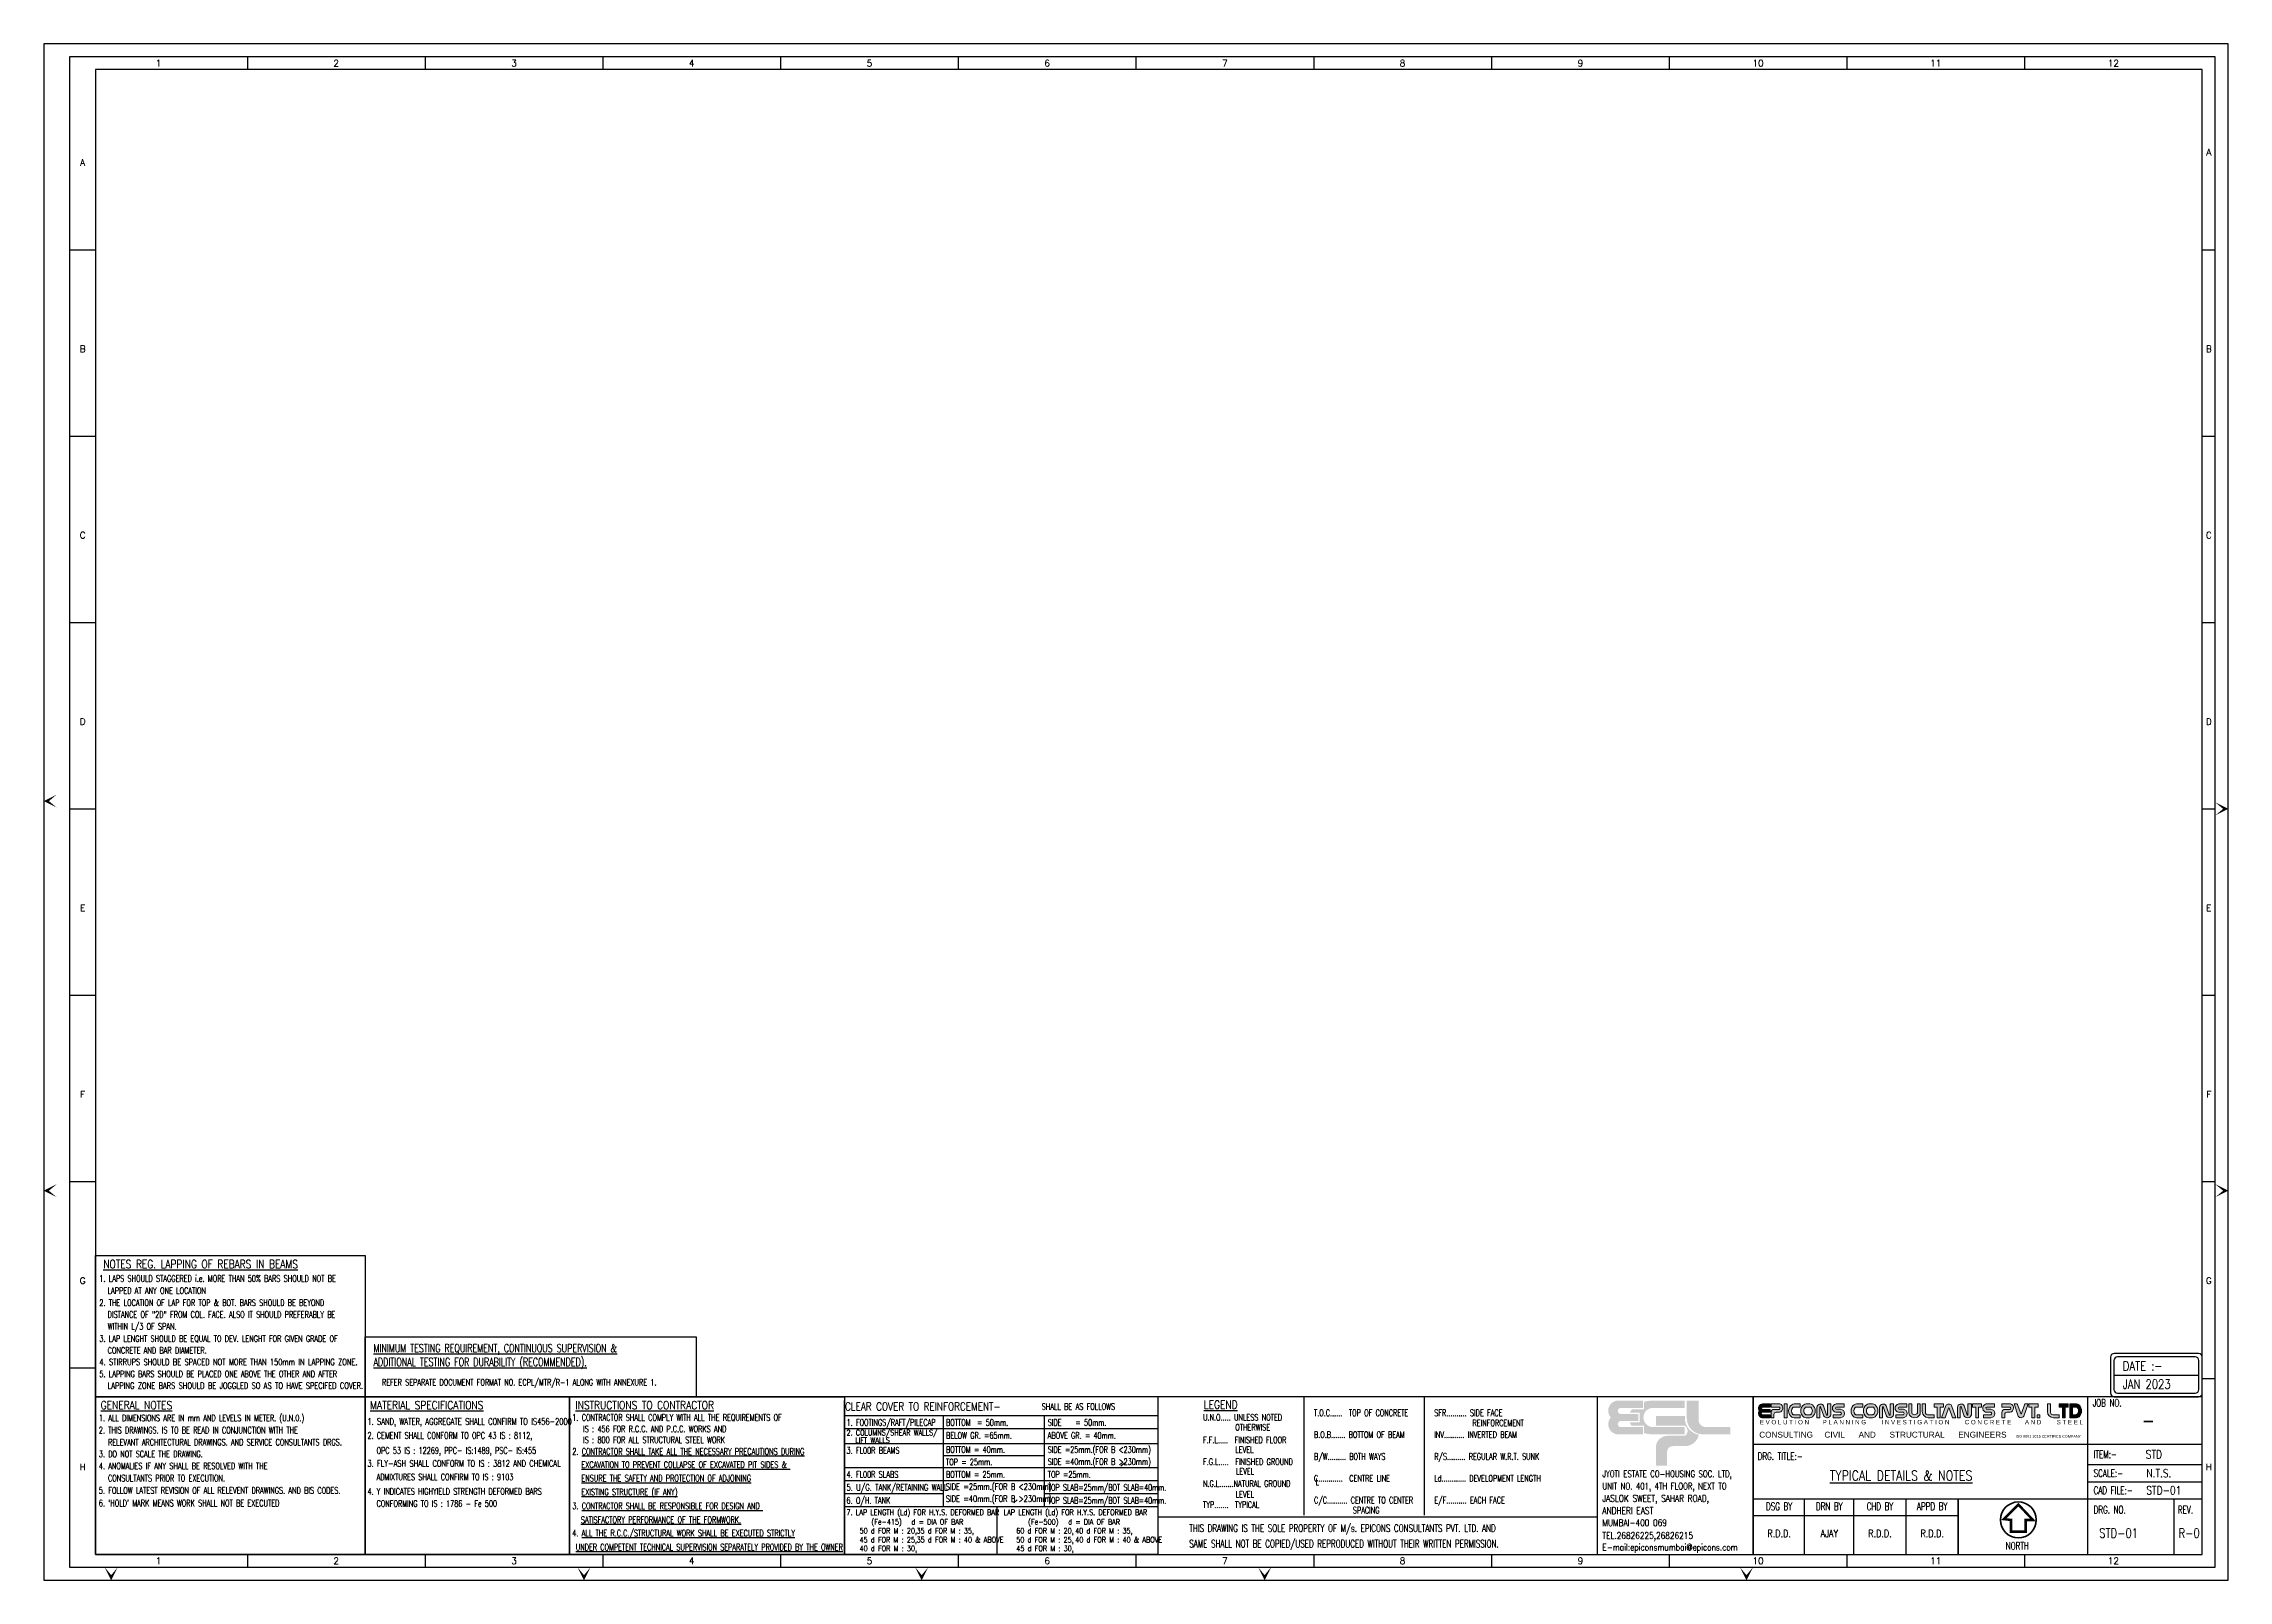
# Model space of a CAD drawing. Header units: inches. Extents: x 390771 to 646861, y -64061 to 219018.
# Drawn here: x 420726 to 539501, y 135465 to 219018 of the extents above; entities that cross this region are included whole.
import ezdxf
from ezdxf.enums import TextEntityAlignment as Align

# ---------------------------------------------------------------- set-up
doc = ezdxf.new("R2010")
doc.units = ezdxf.units.IN
doc.header["$MEASUREMENT"] = 0
for name, color, linetype, lineweight in [('00 ECPL LOGO', 250, 'Continuous', 20), ('00 ELEV-2', 9, 'Continuous', 30), ('HEADING-TXT', 1, 'Continuous', 25)]:
    doc.layers.add(name, color=color, linetype=linetype, lineweight=lineweight)
for name, color, linetype in [('DIM1', 5, 'Continuous'), ('note t', 2, 'Continuous'), ('notes', 1, 'Continuous'), ('PNA', 8, 'Continuous'), ('S-TEXT-1', 4, 'Continuous'), ('TEXT', 4, 'Continuous'), ('TEXT (SHEET)', 4, 'Continuous'), ('TEXT1', 2, 'Continuous'), ('TITLE', 6, 'Continuous')]:
    doc.layers.add(name, color=color, linetype=linetype)
doc.styles.add('D', font='simplex.shx', dxfattribs={"height": 200})
doc.styles.add('ROMANS', font='simplex.shx', dxfattribs={"width": 0.7})
doc.styles.add('SEC. TEXT', font='arial.ttf', dxfattribs={"height": 180})

msp = doc.modelspace()

# ---------------------------------------------------------------- texts
at = {"layer": 'HEADING-TXT', "color": 6, "style": 'ROMANS', "width": 0.8}
for s, p in [('%%UNOTES REG. LAPPING OF REBARS IN BEAMS', (423965.5, 152432.3)), ('%%UGENERAL NOTES', (423824.5, 144764.8)), ('%%UMATERIAL SPECIFICATIONS', (438477.1, 144764.8)), ('%%UINSTRUCTIONS TO CONTRACTOR', (449637.2, 144764.8)), ('%%ULEGEND', (483800.2, 144790.7))]:
    msp.add_text(s, height=450, dxfattribs=at).set_placement(p)
at = {"layer": 'HEADING-TXT', "color": 6, "insert": (438654.9, 148313), "char_height": 450, "width": 17026.779, "attachment_point": 1, "style": 'ROMANS'}
msp.add_mtext('{\\LMINIMUM TESTING REQUIREMENT, CONTINUOUS \\Fsimplex.shx,bigfont.shx;SUPERVISION & ADDITIONAL TESTING \\Fsimplex.shx,bigfont.shx;FOR DURABILITY (RECOMMENDED).}', dxfattribs=at)
at = {"layer": 'note t', "style": 'D', "width": 0.8}
msp.add_text(' CLEAR COVER TO REINFORCEMENT- ', height=440, dxfattribs=at).set_placement((464053.3, 144694.8))
at = {"layer": 'notes', "color": 4, "style": 'ROMANS'}
for s, height, width, p in [('1. LAPS SHOULD STAGGERED i.e. MORE THAN 50%%% BARS SHOULD NOT BE ', 350, 0.7, (423753.3, 151702.2)), ('LAPPED AT ANY ONE LOCATION', 350, 0.7, (424204.4, 151041)), ('2. THE LOCATION OF LAP FOR TOP & BOT. BARS SHOULD BE BEYOND ', 350, 0.7, (423753.3, 150382.4)), ('DISTANCE OF "2D" FROM COL. FACE. ALSO IT SHOULD PREFERABLY BE ', 350, 0.7, (424204.4, 149744.2)), ('3. LAP LENGHT SHOULD BE EQUAL TO DEV. LENGHT FOR GIVEN GRADE OF ', 350, 0.7, (423753.3, 148431.3)), ('WITHIN L/3 OF SPAN.', 350, 0.7, (424204.4, 149095.2)), ('4. STIRRUPS SHOULD BE SPACED NOT MORE THAN 150mm IN LAPPING ZONE.', 350, 0.65, (423753.3, 147160.2)), ('CONCRETE AND BAR DIAMETER.', 350, 0.7, (424204.4, 147793)), ('5. LAPPING BARS SHOULD BE PLACED ONE ABOVE THE OTHER AND AFTER ', 350, 0.7, (423753.3, 146512.4)), ('LAPPING ZONE BARS SHOULD BE JOGGLED SO AS TO HAVE SPECIFED COVER.', 350, 0.65, (424204.4, 145874.1)), ('REFER SEPARATE DOCUMENT FORMAT NO. ECPL/MTR/R-1 ALONG WITH ANNEXURE 1.', 350, 0.7, (439116.2, 146056.5)), ('SHALL BE AS FOLLOWS', 350, 0.7, (474988.7, 144737.4)), ('2. THIS DRAWINGS. IS TO BE READ IN CONJUNCTION WITH THE', 350, 0.7, (423724.5, 143456.8)), ('1. ALL DIMENSIONS ARE IN mm AND LEVELS IN METER. (U.N.0.)', 350, 0.7, (423724.5, 144118.8)), ('1. SAND, WATER, AGGREGATE SHALL CONFIRM TO IS456-2000', 350, 0.65, (438326.5, 143926.2)), ('1. CONTRACTOR SHALL COMPLY WITH ALL THE REQUIREMENTS OF ', 350, 0.7, (449468.7, 144145.1)), ('  IS : 456 FOR R.C.C. AND P.C.C. WORKS AND', 350, 0.7, (449700.8, 143519.8)), ('U.N.O..... UNLESS NOTED', 350, 0.7, (483756.6, 144149.8)), ('OTHERWISE', 350, 0.7, (485510.8, 143606.8)), ('T.O.C......  TOP OF CONCRETE', 350, 0.7, (489790.7, 144399.3)), ('SFR.......... SIDE FACE', 350, 0.7, (496327.4, 144399.3)), ('REINFORCEMENT', 350, 0.7, (498406.9, 143848)), ('RELEVANT ARCHITECTURAL DRAWINGS. AND SERVICE CONSULTANTS DRGS.', 350, 0.7, (424223, 142797.5)), ('2. CEMENT SHALL CONFORM TO OPC 43 IS : 8112,', 350, 0.7, (438326.5, 143165.7)), ('OPC 53 IS : 12269, PPC- IS:1489, PSC- IS:455  ', 350, 0.7, (438823.8, 142346.5)), ('2. %%UCONTRACTOR SHALL TAKE ALL THE NECESSARY PRECAUTIONS DURING', 350, 0.7, (449468.7, 142294.9)), ('  IS : 800 FOR ALL STRUCTURAL STEEL WORK', 350, 0.7, (449700.8, 142925)), ('F.F.L.....  FINISHED FLOOR', 350, 0.7, (483756.6, 142924.1)), ('LEVEL', 350, 0.7, (485511.1, 142390.4)), ('B.O.B....... BOTTOM OF BEAM', 350, 0.7, (489790.7, 143211.1)), ('INV.......... INVERTED BEAM', 350, 0.7, (496327.4, 143211.1)), ('3. DO NOT SCALE THE DRAWING. ', 350, 0.7, (423724.5, 142158.5)), ('4. ANOMALIES IF ANY SHALL BE RESOLVED WITH THE', 350, 0.7, (423724.5, 141508.7)), ('3. FLY-ASH SHALL CONFORM TO IS : 3812 AND CHEMICAL ', 350, 0.65, (438326.5, 141644.6)), ('%%UEXCAVATION TO PREVENT COLLAPSE OF EXCAVATED PIT SIDES & ', 350, 0.7, (449962.5, 141579.9)), ('F.G.L.....  FINISHED GROUND', 350, 0.7, (483756.6, 141736)), ('LEVEL', 350, 0.7, (485542.9, 141219)), ('B/W......... BOTH WAYS', 350, 0.7, (489790.7, 142022.9)), ('R/S......... REGULAR W.R.T. SUNK', 350, 0.7, (496327.4, 142022.9)), ('5. FOLLOW LATEST REVISION OF ALL RELEVENT DRAWINGS. AND BIS CODES.', 350, 0.7, (423724.5, 140177.2)), ('CONSULTANTS PRIOR TO EXECUTION.', 350, 0.7, (424223, 140844.1)), ('4. Y INDICATES HIGHYIELD STRENGTH DEFORMED BARS', 350, 0.7, (438326.5, 140123.5)), ('ADMIXTURES SHALL CONFIRM TO IS : 9103', 350, 0.7, (438823.8, 140910.9)), ('%%UENSURE THE SAFETY AND PROTECTION OF ADJOINING', 350, 0.7, (449962.5, 140844.3)), ('%%UEXISTING STRUCTURE (IF ANY)', 350, 0.7, (449962.5, 140091.7)), ('N.G.L.......NATURAL GROUND', 350, 0.7, (483756.6, 140547.8)), ('LEVEL', 350, 0.7, (485531.9, 139964.8)), ('C............  CENTRE LINE', 350, 0.7, (489790.7, 140834.8)), ('L', 350, 0.7, (489874.4, 140645.7)), ('Ld............ DEVELOPMENT LENGTH', 350, 0.7, (496327.4, 140834.8)), ("6. `HOLD' MARK MEANS WORK SHALL NOT BE EXECUTED", 350, 0.7, (423724.5, 139487.6)), ('CONFORMING TO IS : 1786 - Fe 500', 350, 0.7, (438823.8, 139463.3)), ('3. %%UCONTRACTOR SHALL BE RESPONSIBLE FOR DESIGN AND ', 350, 0.7, (449468.7, 139335.8)), ('TYP.......  TYPICAL', 350, 0.7, (483756.6, 139399.3)), ('C/C.......... CENTRE TO CENTER', 350, 0.7, (489790.7, 139646.6)), ('SPACING', 350, 0.7, (491904.6, 139103)), ('E/F.......... EACH FACE', 350, 0.7, (496327.4, 139646.6)), ('4. %%UALL THE R.C.C./STRUCTURAL WORK SHALL BE EXECUTED STRICTLY', 350, 0.7, (449468.7, 137857.5)), ('%%uSATISFACTORY PERFORMANCE OF THE FORMWORK.', 350, 0.7, (449933.7, 138580.2)), ('45 d FOR M : 25,', 300, 0.7, (465081.4, 137517.5, -226772.5)), ('50 d FOR M : 20,', 300, 0.7, (465082.8, 138009, -226772.5)), ('35 d FOR M : 35,', 300, 0.7, (468179.6, 138006.5, -226772.5)), ('35 d FOR M : 40 & ABOVE', 300, 0.7, (468185.5, 137520.4, -226772.5)), ('50 d FOR M : 25,', 300, 0.7, (473601.8, 137517.5, -226772.5)), ('60 d FOR M : 20,', 300, 0.7, (473603.3, 138009, -226772.5)), ('40 d FOR M : 35,', 300, 0.7, (476804.2, 138006.5, -226772.5)), ('40 d FOR M : 40 & ABOVE', 300, 0.7, (476810.1, 137520.4, -226772.5)), ('%%UUNDER COMPETENT TECHNICAL SUPERVISION SEPARATELY PROVIDED BY THE OWNER', 350, 0.6, (449658, 137094.2)), ('40 d FOR M : 30,', 300, 0.7, (465087.6, 137048.4, -226772.5)), ('45 d FOR M : 30,', 300, 0.7, (473608.1, 137048.4, -226772.5))]:
    msp.add_text(s, height=height, dxfattribs=dict(at, width=width)).set_placement(p)
for s, height, width, p in [('1. FOOTINGS/RAFT/PILECAP', 350, 0.7, (464374.6, 144048.9)), ('BOTTOM  = 50mm.', 350, 0.7, (469783.2, 144048.9)), ('SIDE    = 50mm.', 350, 0.7, (475316.7, 144048.9)), ('2. COLUMNS/SHEAR WALLS/', 300, 0.7, (464374.6, 143498.1)), ('3. FL00R BEAMS ', 350, 0.7, (464374.6, 142527.8)), ('LIFT WALLS', 300, 0.7, (464848.6, 143082.1)), ('BELOW GR. =65mm.', 350, 0.7, (469783.2, 143342.1)), ('BOTTOM = 40mm.', 350, 0.7, (469783.2, 142575)), ('ABOVE GR. = 40mm.', 350, 0.7, (475316.7, 143342.1)), ('SIDE =25mm.(FOR B <230mm)', 350, 0.7, (475316.7, 142573.3)), ('4. FL00R SLABS ', 350, 0.7, (464374.6, 141221.6)), ('TOP = 25mm.', 350, 0.7, (469783.2, 141896.2)), ('BOTTOM = 25mm.', 350, 0.7, (469783.2, 141221.6)), ('TOP =25mm.', 350, 0.7, (475316.7, 141221.6)), ('SIDE =40mm.(FOR B >230mm)', 350, 0.7, (475316.7, 141913.4)), ('5. U/G. TANK/RETAINING WALL', 350, 0.65, (464374.6, 140514.8)), ('SIDE =25mm.(FOR B <230mm)', 350, 0.65, (469774.7, 140560.3)), ('TOP SLAB=25mm/BOT SLAB=40mm.', 350, 0.6, (475316.7, 140514.8)), ('7. LAP LENGTH (Ld) FOR H.Y.S. DEFORMED BAR', 300, 0.7, (464374.6, 139163.6)), ('6. O/H. TANK', 350, 0.7, (464374.6, 139808)), ('SIDE =40mm.(FOR B >230mm)', 350, 0.65, (469774.7, 139900.5)), ('LAP LENGTH (Ld) FOR H.Y.S. DEFORMED BAR', 300, 0.7, (472923.4, 139163.6)), ('TOP SLAB=25mm/BOT SLAB=40mm.', 350, 0.6, (475316.7, 139808)), ('(Fe-415)   d = DIA OF BAR', 300, 0.7, (465729.4, 138643.6)), ('(Fe-500)   d = DIA OF BAR', 300, 0.7, (474249.9, 138643.6))]:
    msp.add_text(s, height=height, dxfattribs=dict(at, width=width)).set_placement(p, align=Align.MIDDLE_LEFT)
at = {"layer": 'TEXT', "color": 1, "style": 'ROMANS', "width": 0.7}
msp.add_text('-', height=918.9, dxfattribs=at).set_placement((535148.3, 144169), align=Align.MIDDLE_CENTER)
at = {"layer": 'TEXT', "color": 2, "style": 'ROMANS', "width": 0.8}
for s, height, p in [('STD', 450, (535015, 142311.9)), ('N.T.S.', 450, (535045.9, 141289.6)), ('STD-01', 450, (535045.9, 140357)), ('STD-01', 500, (532484.3, 138032.1)), ('R-0', 500, (536798.2, 138032.1))]:
    msp.add_text(s, height=height, dxfattribs=at).set_placement(p, align=Align.MIDDLE_LEFT)
at = {"layer": 'TEXT', "color": 1, "style": 'ROMANS', "width": 0.8}
msp.add_text('%%UTYPICAL DETAILS & NOTES', height=550, dxfattribs=at).set_placement((517837.3, 141159.5), align=Align.MIDDLE_LEFT)
at = {"layer": 'TEXT', "color": 2, "style": 'ROMANS', "width": 0.8}
for s, p in [('R.D.D.', (515079.9, 138015.9)), ('AJAY', (517806.4, 138015.9)), ('R.D.D.', (520564.7, 138015.9)), ('R.D.D.', (523403.1, 138015.9))]:
    msp.add_text(s, height=400, dxfattribs=at).set_placement(p, align=Align.MIDDLE_CENTER)
at = {"layer": 'TITLE', "style": 'ROMANS', "width": 0.8}
for s, p in [('DATE :-', (533761.6, 147120.5)), ('JAN 2023', (533761.6, 146131.1))]:
    msp.add_text(s, height=500, dxfattribs=at).set_placement(p, align=Align.MIDDLE_LEFT)

# ---------------------------------------------------------------- blocks, each defined once
blk = doc.blocks.new('FOLDER')
at = {"layer": 'PNA'}
for points in [[(-1250, 2500), (0, 0), (0, 1000)], [(1250, 2500), (0, 0), (0, 1000)]]:
    blk.add_solid(points, dxfattribs=at)
blk = doc.blocks.new('ecpl logo')
at = {"layer": '00 ECPL LOGO'}
for color, points in [(256, [(351, -827, 0.621111), (586, -1401), (1442, -1401), (1442, -1151), (682, -1151, -0.917622), (682, -948), (1285, -948), (1285, -702), (682, -702, -0.926164), (682, -501), (1442, -501), (1442, -251), (581, -251, 0.621111)]), (152, [(2940, -251), (2940, -863, 0.384329), (3453, -1401), (4422, -1401), (4422, -1151), (3582, -1151, -0.414214), (3340, -908), (3340, -251)]), (140, [(1887, -779), (1887, -1102), (2862, -1102, -0.232111), (2971, -1281, -0.194401), (2883, -1450), (2269, -1450, 0.364674), (1887, -1802), (1887, -2463), (2269, -2463), (2269, -1996, -0.414214), (2462, -1802), (2899, -1802, 0.338499), (3350, -1412, -0.371272), (2877, -839), (2877, -779)])]:
    blk.add_hatch(color=color, dxfattribs=at).paths.add_polyline_path(points)
h = blk.add_hatch(color=253, dxfattribs=at)
h.dxf.hatch_style = 1
h.paths.add_polyline_path([(995, -993, 0.07148), (1056, -1106), (1486, -1106), (1486, -1356, 0.065387), (1776, -1401), (2862, -1401), (2862, -1151), (1776, -1151, -0.910826), (1742, -501), (2862, -501), (2862, -251), (1776, -251, 0.069483), (1486, -291), (1486, -546), (1071, -546, 0.072407), (1003, -657), (1329, -657), (1329, -993)])
blk = doc.blocks.new('A1')
at = {"layer": '00 ECPL LOGO'}
h = blk.add_hatch(color=7, dxfattribs=at)
h.dxf.hatch_style = 1
h.paths.add_polyline_path([(65416, 6564), (65416, 6682), (65123, 6682, 0.261636), (64999, 6612, 0.285841), (65001, 6424, 0.344902), (65022, 6205, 0.204992), (65127, 6161), (65416, 6161), (65416, 6276), (65134, 6276, -1), (65128, 6370), (65416, 6370), (65416, 6476), (65134, 6476, -1), (65132, 6564)])
h = blk.add_hatch(color=7, dxfattribs=at)
h.dxf.hatch_style = 1
h.paths.add_polyline_path([(65787, 6682), (65455, 6682), (65455, 6564), (65771, 6564, -0.440545), (65771, 6476), (65570, 6476, 0.414214), (65455, 6360), (65455, 6161), (65563, 6161), (65563, 6283, -0.414214), (65650, 6370), (65771, 6370, 0.757811)])
h.paths.add_polyline_path([(66057, 6682), (65944, 6682), (65944, 6161), (66057, 6161)])
h.paths.add_polyline_path([(66562, 6682), (66324, 6682, 0.154275), (66241, 6655, 0.519672), (66241, 6187, 0.154275), (66324, 6161), (66562, 6161), (66562, 6276), (66299, 6276, -0.210356), (66278, 6286, -0.388707), (66278, 6555, -0.210356), (66299, 6564), (66562, 6564)])
h.paths.add_polyline_path([(66927, 6682), (66780, 6682, 0.159018), (66695, 6654, 0.507969), (66695, 6189, 0.159018), (66780, 6161), (66927, 6161, 0.173791), (67019, 6194, 0.472311), (67019, 6649, 0.173791)])
h.paths.add_polyline_path([(66938, 6564, -0.185052), (66957, 6557, -0.445894), (66957, 6284, -0.185052), (66938, 6276), (66774, 6276, -0.185052), (66755, 6284, -0.445894), (66755, 6557, -0.185052), (66774, 6564)], flags=16)
h.paths.add_polyline_path([(67444, 6611, 0.723435), (67190, 6564), (67190, 6161), (67302, 6161), (67302, 6564, -0.723435), (67330, 6575), (67437, 6252, 0.724077), (67721, 6277), (67721, 6682), (67592, 6682), (67592, 6278, -0.755661), (67557, 6267)])
h.paths.add_polyline_path([(68218, 6682), (67905, 6682, 0.823713), (67905, 6367), (68089, 6367, -0.713272), (68089, 6276), (67809, 6276), (67809, 6161), (68089, 6161, 0.900309), (68089, 6484), (67928, 6484, -0.746931), (67928, 6564), (68218, 6564)])
h = blk.add_hatch(color=7, dxfattribs=at)
h.dxf.hatch_style = 1
h.paths.add_polyline_path([(68929, 6682), (68691, 6682, 0.154275), (68607, 6655, 0.519672), (68607, 6187, 0.154275), (68691, 6161), (68929, 6161), (68929, 6276), (68665, 6276, -0.210932), (68644, 6286, -0.385278), (68643, 6554, -0.212895), (68665, 6564), (68929, 6564)])
h.paths.add_polyline_path([(69394, 6649, 0.173792), (69302, 6682), (69155, 6682, 0.159018), (69070, 6654, 0.507969), (69070, 6189, 0.159018), (69155, 6161), (69302, 6161, 0.173792), (69394, 6194, 0.472311)])
h.paths.add_polyline_path([(69312, 6564, -0.185053), (69331, 6557, -0.445893), (69331, 6284, -0.185053), (69312, 6276), (69149, 6276, -0.185053), (69129, 6284, -0.445893), (69129, 6557, -0.185053), (69149, 6564)], flags=16)
h.paths.add_polyline_path([(69562, 6564), (69562, 6161), (69674, 6161), (69674, 6564, -0.436861), (69690, 6581, -0.319738), (69704, 6571), (69809, 6252, 0.724077), (70093, 6277), (70093, 6682), (69964, 6682), (69964, 6278, -0.755661), (69930, 6267), (69816, 6611, 0.723435)])
h.paths.add_polyline_path([(70594, 6682), (70281, 6682, 0.823713), (70281, 6367), (70466, 6367, -0.713272), (70466, 6276), (70185, 6276), (70185, 6161), (70466, 6161, 0.900309), (70466, 6484), (70304, 6484, -0.746931), (70304, 6564), (70594, 6564)])
h.paths.add_polyline_path([(70788, 6682), (70676, 6682), (70676, 6341, 0.160106), (70704, 6256, 0.505303), (71080, 6256, 0.160106), (71108, 6341), (71108, 6682), (70999, 6682), (70999, 6342, -0.621318), (70788, 6342)])
h.paths.add_polyline_path([(71299, 6682), (71181, 6682), (71181, 6392, 0.414214), (71412, 6161), (71631, 6161), (71631, 6276), (71386, 6276, -0.414214), (71299, 6363)])
h.paths.add_polyline_path([(71989, 6682), (71631, 6682), (71631, 6567), (71748, 6567), (71748, 6161), (71860, 6161), (71860, 6567), (71989, 6567)])
h.paths.add_polyline_path([(72294, 6628, 0.539211), (72081, 6621), (71915, 6161), (72046, 6161), (72170, 6522, -0.708617), (72197, 6522), (72327, 6161), (72453, 6161)])
h.paths.add_polyline_path([(72766, 6611, 0.723435), (72512, 6564), (72512, 6161), (72624, 6161), (72624, 6564, -0.723435), (72653, 6575), (72759, 6252, 0.724077), (73043, 6277), (73043, 6682), (72914, 6682), (72914, 6278, -0.755661), (72880, 6267)])
h.paths.add_polyline_path([(73430, 6682), (73090, 6682), (73090, 6567), (73206, 6567), (73206, 6161), (73319, 6161), (73319, 6567), (73430, 6567)])
h.paths.add_polyline_path([(73915, 6682), (73623, 6682, 0.157568), (73539, 6654, 0.511532), (73539, 6394, 0.157569), (73623, 6367), (73786, 6367, -0.713272), (73786, 6276), (73506, 6276), (73506, 6161), (73786, 6161, 0.900308), (73786, 6484), (73630, 6484), (73624, 6484, -0.722204), (73624, 6567), (73915, 6567)])
h = blk.add_hatch(color=7, dxfattribs=at)
h.dxf.hatch_style = 1
h.paths.add_polyline_path([(74531, 6682), (74198, 6682), (74198, 6564), (74501, 6564, -0.270444), (74526, 6549, -0.26297), (74526, 6491, -0.270444), (74501, 6476), (74314, 6476, 0.414214), (74198, 6360), (74198, 6161), (74307, 6161), (74307, 6283, -0.414214), (74393, 6370), (74515, 6370, 0.757811)])
h.paths.add_polyline_path([(74784, 6682), (74659, 6682), (74818, 6215, 0.539211), (75030, 6221), (75196, 6682), (75065, 6682), (74941, 6320, -0.708617), (74914, 6320)])
h.paths.add_polyline_path([(75574, 6682), (75217, 6682), (75217, 6567), (75333, 6567), (75333, 6161), (75446, 6161), (75446, 6567), (75574, 6567)])
h.paths.add_polyline_path([(76042, 6682), (75924, 6682), (75924, 6392, 0.414214), (76155, 6161), (76374, 6161), (76374, 6276), (76129, 6276, -0.414214), (76042, 6363)])
h.paths.add_polyline_path([(75638, 6276), (75531, 6276), (75531, 6161), (75638, 6161)])
h = blk.add_hatch(color=7, dxfattribs=at)
h.dxf.hatch_style = 1
h.paths.add_polyline_path([(76374, 6682), (76374, 6567), (76490, 6567), (76490, 6161), (76603, 6161), (76603, 6567), (76715, 6567), (76715, 6682)])
h.paths.add_polyline_path([(76771, 6682), (76771, 6161), (77026, 6161, 0.189446), (77124, 6199, 0.435754), (77124, 6643, 0.189446), (77026, 6682)])
h.paths.add_polyline_path([(77029, 6567, -0.519112), (77029, 6276), (76881, 6276), (76881, 6567)], flags=16)
at = {"color": 1}
for p, q in [((81794, 6959), (1969, 6959)), ((64792, 5159), (81794, 5159)), ((64792, 3084), (81794, 3084)), ((64792, 2451), (72548, 2451))]:
    blk.add_line(p, q, dxfattribs=at)
at = {"color": 5, "linetype": 'ByBlock', "lineweight": -2}
for p, q in [((77465, 4384), (81794, 4384)), ((77465, 3734), (81794, 3734)), ((66725, 984), (66725, 3084)), ((68592, 984), (68592, 3084)), ((70570, 984), (70570, 3084)), ((80711, 3084), (80711, 984))]:
    blk.add_line(p, q, dxfattribs=at)
blk.add_line((72548, 984), (72548, 3084))
at = {"flags": 128}
blk.add_lwpolyline([(0, 0), (82779, 0), (82779, 58231), (0, 58231)], close=True, dxfattribs=at)
at = {"color": 1, "const_width": 56.6}
for points in [[(58867, 984), (58867, 6959)], [(64777, 984), (64777, 6959)], [(77447, 984), (77447, 6959)], [(72548, 984), (72548, 3084)], [(42226, 985), (42226, 2401), (58867, 2401)]]:
    blk.add_lwpolyline(points, dxfattribs=at)
at = {"layer": '00 ECPL LOGO', "color": 7}
for p, q in [((65416, 6682), (65123, 6682)), ((65416, 6564), (65416, 6682)), ((65787, 6682), (65455, 6682)), ((65455, 6682), (65455, 6564)), ((65944, 6682), (66057, 6682)), ((65944, 6682), (65944, 6161)), ((66057, 6682), (66057, 6161)), ((66324, 6682), (66562, 6682)), ((66562, 6564), (66562, 6682)), ((66780, 6682), (66927, 6682)), ((67592, 6682), (67721, 6682)), ((67721, 6682), (67592, 6682)), ((67592, 6682), (67592, 6276)), ((67721, 6682), (67721, 6276)), ((67905, 6682), (68218, 6682)), ((68218, 6682), (67905, 6682)), ((68218, 6564), (68218, 6682)), ((68929, 6682), (68691, 6682)), ((68929, 6564), (68929, 6682)), ((69155, 6682), (69302, 6682)), ((69964, 6682), (70093, 6682)), ((69964, 6682), (70093, 6682)), ((70093, 6682), (69964, 6682)), ((69964, 6682), (69964, 6276)), ((70093, 6682), (70093, 6277)), ((70281, 6682), (70594, 6682)), ((70281, 6682), (70594, 6682)), ((70594, 6682), (70281, 6682)), ((70594, 6564), (70594, 6682)), ((70676, 6682), (70788, 6682)), ((70788, 6682), (70676, 6682)), ((70676, 6682), (70676, 6341)), ((70788, 6682), (70788, 6342)), ((70999, 6682), (71108, 6682)), ((71108, 6682), (70999, 6682)), ((70999, 6682), (70999, 6342)), ((71108, 6682), (71108, 6341)), ((71181, 6682), (71299, 6682)), ((71299, 6682), (71181, 6682)), ((71181, 6392), (71181, 6682)), ((71299, 6363), (71299, 6682)), ((71631, 6682), (71989, 6682)), ((71989, 6682), (71631, 6682)), ((71631, 6682), (71631, 6567)), ((71989, 6682), (71989, 6567)), ((72453, 6161), (72294, 6628)), ((72914, 6682), (72914, 6276)), ((72914, 6682), (73043, 6682)), ((72914, 6682), (73043, 6682)), ((73043, 6682), (72914, 6682)), ((72914, 6682), (73043, 6682)), ((73043, 6682), (73043, 6276)), ((73090, 6682), (73090, 6567)), ((73090, 6682), (73430, 6682)), ((73430, 6682), (73090, 6682)), ((73090, 6682), (73430, 6682)), ((73090, 6682), (73430, 6682)), ((73430, 6682), (73090, 6682)), ((73430, 6682), (73430, 6567)), ((73602, 6682), (73915, 6682)), ((73602, 6682), (73915, 6682)), ((73915, 6682), (73623, 6682)), ((73915, 6564), (73915, 6682)), ((74198, 6682), (74198, 6564)), ((74531, 6682), (74198, 6682)), ((74659, 6682), (74818, 6215)), ((74784, 6682), (74659, 6682)), ((74784, 6682), (74659, 6682)), ((74784, 6682), (74914, 6320)), ((75065, 6682), (74941, 6320)), ((75196, 6682), (75030, 6221)), ((75196, 6682), (75065, 6682)), ((75123, 6682), (75065, 6682)), ((75196, 6682), (75065, 6682)), ((75217, 6682), (75217, 6567)), ((75217, 6682), (75574, 6682)), ((75574, 6682), (75217, 6682)), ((75217, 6682), (75574, 6682)), ((75217, 6682), (75574, 6682)), ((75217, 6682), (75574, 6682)), ((75574, 6682), (75574, 6567)), ((75924, 6392), (75924, 6682)), ((75924, 6682), (76042, 6682)), ((76042, 6682), (75924, 6682)), ((76042, 6363), (76042, 6682)), ((76374, 6682), (76374, 6567)), ((76374, 6682), (76715, 6682)), ((76715, 6682), (76374, 6682)), ((76715, 6682), (76715, 6567)), ((76771, 6682), (76771, 6161)), ((76771, 6682), (77026, 6682)), ((65127, 6161), (65416, 6161)), ((65128, 6370), (65416, 6370)), ((65416, 6276), (65128, 6276)), ((65134, 6564), (65416, 6564)), ((65416, 6476), (65134, 6476)), ((65416, 6370), (65416, 6476)), ((65416, 6161), (65416, 6276)), ((65771, 6564), (65455, 6564)), ((65455, 6360), (65455, 6161)), ((65455, 6161), (65563, 6161)), ((65563, 6283), (65563, 6161)), ((65771, 6476), (65570, 6476)), ((65650, 6370), (65771, 6370)), ((65944, 6161), (66057, 6161)), ((66299, 6564), (66562, 6564)), ((66299, 6276), (66562, 6276)), ((66324, 6161), (66562, 6161)), ((66562, 6161), (66562, 6276)), ((66774, 6564), (66938, 6564)), ((66774, 6276), (66938, 6276)), ((66927, 6161), (66780, 6161)), ((67190, 6564), (67190, 6161)), ((67190, 6161), (67302, 6161)), ((67302, 6564), (67302, 6161)), ((67330, 6575), (67437, 6252)), ((67444, 6611), (67557, 6267)), ((67569, 6161), (67592, 6161)), ((67592, 6162), (67592, 6161)), ((67721, 6564), (67721, 6564)), ((67721, 6276), (67721, 6276)), ((67809, 6161), (67809, 6276)), ((67809, 6276), (68089, 6276)), ((67809, 6161), (68089, 6161)), ((67809, 6161), (68089, 6161)), ((68089, 6367), (67905, 6367)), ((67928, 6564), (68218, 6564)), ((68089, 6484), (67928, 6484)), ((68665, 6564), (68929, 6564)), ((68665, 6276), (68929, 6276)), ((68691, 6161), (68929, 6161)), ((68929, 6161), (68929, 6276)), ((69149, 6564), (69312, 6564)), ((69149, 6276), (69312, 6276)), ((69155, 6161), (69302, 6161)), ((69562, 6564), (69562, 6161)), ((69562, 6161), (69674, 6161)), ((69562, 6161), (69674, 6161)), ((69562, 6161), (69674, 6161)), ((69674, 6564), (69674, 6161)), ((69704, 6571), (69809, 6252)), ((69816, 6611), (69930, 6267)), ((70093, 6564), (70093, 6564)), ((70185, 6161), (70185, 6276)), ((70185, 6276), (70466, 6276)), ((70185, 6276), (70466, 6276)), ((70185, 6161), (70466, 6161)), ((70185, 6161), (70466, 6161)), ((70185, 6161), (70466, 6161)), ((70466, 6367), (70281, 6367)), ((70304, 6564), (70594, 6564)), ((70466, 6484), (70304, 6484)), ((71386, 6276), (71631, 6276)), ((71412, 6161), (71631, 6161)), ((71412, 6161), (71631, 6161)), ((71631, 6567), (71748, 6567)), ((71631, 6276), (71631, 6161)), ((71748, 6161), (71748, 6567)), ((71748, 6161), (71860, 6161)), ((71748, 6161), (71860, 6161)), ((71860, 6161), (71860, 6567)), ((71860, 6567), (71989, 6567)), ((71915, 6161), (72081, 6621)), ((71915, 6161), (72046, 6161)), ((71989, 6161), (72046, 6161)), ((72046, 6161), (72170, 6522)), ((72327, 6161), (72197, 6522)), ((72327, 6161), (72453, 6161)), ((72327, 6161), (72453, 6161)), ((72512, 6564), (72512, 6161)), ((72512, 6161), (72624, 6161)), ((72512, 6161), (72624, 6161)), ((72512, 6161), (72624, 6161)), ((72624, 6564), (72624, 6161)), ((72653, 6575), (72759, 6252)), ((72766, 6611), (72880, 6267)), ((73043, 6564), (73043, 6564)), ((73043, 6276), (73043, 6276)), ((73090, 6567), (73206, 6567)), ((73090, 6567), (73206, 6567)), ((73206, 6161), (73206, 6567)), ((73206, 6161), (73319, 6161)), ((73206, 6161), (73319, 6161)), ((73206, 6161), (73319, 6161)), ((73206, 6161), (73319, 6161)), ((73319, 6161), (73319, 6567)), ((73319, 6567), (73430, 6567)), ((73319, 6567), (73430, 6567)), ((73506, 6161), (73506, 6276)), ((73506, 6276), (73786, 6276)), ((73506, 6276), (73786, 6276)), ((73506, 6276), (73786, 6276)), ((73506, 6161), (73786, 6161)), ((73506, 6161), (73786, 6161)), ((73506, 6161), (73786, 6161)), ((73506, 6161), (73786, 6161)), ((73506, 6161), (73786, 6161)), ((73786, 6367), (73602, 6367)), ((73623, 6367), (73774, 6367)), ((73624, 6567), (73915, 6567)), ((73786, 6484), (73624, 6484)), ((73630, 6484), (73786, 6484)), ((74501, 6564), (74198, 6564)), ((74198, 6360), (74198, 6161)), ((74198, 6161), (74307, 6161)), ((74307, 6283), (74307, 6161)), ((74501, 6476), (74314, 6476)), ((74393, 6370), (74515, 6370)), ((75217, 6567), (75333, 6567)), ((75217, 6567), (75333, 6567)), ((75333, 6161), (75333, 6567)), ((75333, 6161), (75446, 6161)), ((75333, 6161), (75446, 6161)), ((75333, 6161), (75446, 6161)), ((75446, 6161), (75446, 6567)), ((75446, 6567), (75574, 6567)), ((75446, 6567), (75574, 6567)), ((76129, 6276), (76374, 6276)), ((76155, 6161), (76374, 6161)), ((76155, 6161), (76374, 6161)), ((76374, 6567), (76490, 6567)), ((76490, 6567), (76374, 6567)), ((76374, 6276), (76374, 6161)), ((76490, 6161), (76490, 6567)), ((76490, 6161), (76603, 6161)), ((76490, 6161), (76603, 6161)), ((76490, 6161), (76603, 6161)), ((76490, 6161), (76603, 6161)), ((76507, 6161), (76603, 6161)), ((76507, 6161), (76603, 6161)), ((76507, 6161), (76603, 6161)), ((76507, 6161), (76603, 6161)), ((76603, 6161), (76603, 6567)), ((76603, 6567), (76715, 6567)), ((76603, 6567), (76715, 6567)), ((76715, 6567), (76603, 6567)), ((76771, 6161), (77026, 6161)), ((76881, 6567), (76881, 6276)), ((76881, 6567), (77019, 6567)), ((76881, 6276), (77019, 6276))]:
    blk.add_line(p, q, dxfattribs=at)
blk.add_lwpolyline([(75531, 6276), (75638, 6276), (75638, 6161), (75531, 6161)], close=True, dxfattribs=at)
for centre, radius, start, end in [((65123, 6537), 145, 90, 148.64797), ((65735, 6528), 162, 282.71879, 71.3398), ((66405, 6421), 286, 125.08074, 234.91926), ((66324, 6537), 145, 90, 125.08074), ((66865, 6421), 288, 126.14172, 233.85828), ((66780, 6537), 145, 90, 126.14172), ((66927, 6537), 145, 50.56378, 90), ((66832, 6421), 295, 309.43622, 50.56378), ((67324, 6546), 136, 28.74999, 172.28311), ((67936, 6524), 160, 101.04253, 258.95747), ((68772, 6421), 286, 125.08074, 234.91926), ((68691, 6537), 145, 90, 125.08074), ((69239, 6421), 288, 126.14172, 233.85828), ((69155, 6537), 145, 90, 126.14172), ((69302, 6537), 145, 50.56378, 90), ((69207, 6421), 295, 309.43622, 50.56378), ((69697, 6546), 136, 28.74999, 172.28311), ((70312, 6524), 160, 101.04253, 258.95747), ((72190, 6554), 127, 35.16598, 148.50219), ((72647, 6546), 136, 28.74999, 172.28311), ((73633, 6524), 160, 125.81796, 234.18198), ((73623, 6537), 145, 90, 125.81796), ((74479, 6528), 162, 282.71879, 71.3398), ((77026, 6537), 145, 47.09074, 90), ((76918, 6421), 303, 312.90926, 47.09074), ((65151, 6520), 178, 148.64797, 212.45631), ((65151, 6328), 178, 147.54369, 223.66124), ((65127, 6305), 145, 223.66124, 270), ((65131, 6323), 46.8, 94.02421, 265.97579), ((65133, 6520), 44.1, 88.76368, 271.23632), ((65570, 6360), 116, 90, 180), ((65650, 6283), 86.7, 90, 180), ((65731, 6520), 59.7, 312.44874, 47.55126), ((66424, 6420), 199, 137.51709, 222.48291), ((66324, 6305), 145, 234.91926, 270), ((66299, 6535), 28.9, 90, 137.51709), ((66299, 6305), 28.9, 222.48291, 270), ((66877, 6420), 183, 131.93642, 228.06358), ((66780, 6305), 145, 233.85828, 270), ((66774, 6535), 28.9, 90, 131.93642), ((66774, 6305), 28.9, 228.06358, 270), ((66927, 6305), 145, 270, 309.43622), ((66938, 6535), 28.9, 48.06358, 90), ((66938, 6305), 28.9, 270, 311.93642), ((66834, 6420), 183, 311.93642, 48.06358), ((67318, 6565), 16.2, 40.01913, 183.55226), ((67575, 6311), 150, 203.2219, 346.75502), ((67573, 6277), 19, 214.07961, 357.61273), ((67939, 6524), 41.8, 106.48558, 253.51442), ((68072, 6322), 162, 276.00604, 83.99396), ((68074, 6322), 48, 289.00161, 70.99839), ((68792, 6421), 200, 138.07412, 222.35635), ((68691, 6305), 145, 234.91926, 270), ((68665, 6535), 28.9, 90, 138.07412), ((68665, 6305), 28.9, 222.35635, 270), ((69252, 6420), 183, 131.93642, 228.06358), ((69155, 6305), 145, 233.85828, 270), ((69149, 6535), 28.9, 90, 131.93642), ((69149, 6305), 28.9, 228.06358, 270), ((69302, 6305), 145, 270, 309.43622), ((69312, 6535), 28.9, 48.06358, 90), ((69312, 6305), 28.9, 270, 311.93642), ((69209, 6420), 183, 311.93642, 48.06358), ((69690, 6565), 16.2, 89.15773, 183.55226), ((69690, 6567), 14.5, 18.23344, 89.15773), ((69947, 6311), 150, 203.2219, 346.85165), ((69945, 6277), 19, 214.07961, 357.61273), ((70316, 6524), 41.8, 106.48558, 253.51442), ((70449, 6322), 162, 276.00604, 83.99396), ((70450, 6322), 48, 289.00161, 70.99839), ((70820, 6341), 145, 180, 216.38482), ((70892, 6394), 234, 216.38482, 323.61518), ((70893, 6394), 118, 206.29314, 333.70686), ((70964, 6341), 145, 323.61518, 0), ((71412, 6392), 231, 180, 270), ((71386, 6363), 86.7, 180, 270), ((72184, 6517), 14.5, 19.76646, 161.05459), ((72640, 6565), 16.2, 40.01913, 183.55226), ((72897, 6311), 150, 203.2219, 346.75502), ((72895, 6277), 19, 214.07961, 357.61273), ((73623, 6512), 145, 234.18198, 270), ((73638, 6525), 43.7, 108.32609, 238.19572), ((73630, 6513), 28.9, 238.19572, 270), ((73769, 6322), 162, 276.00604, 83.99396), ((73771, 6322), 48, 289.00161, 70.99839), ((74314, 6360), 116, 90, 180), ((74393, 6283), 86.7, 90, 180), ((74501, 6535), 28.9, 29.46718, 90), ((74501, 6505), 28.9, 270, 330.53282), ((74474, 6520), 59.7, 330.53282, 29.46718), ((74922, 6288), 127, 215.16598, 328.50219), ((74928, 6325), 14.5, 199.76646, 341.05459), ((76155, 6392), 231, 180, 270), ((76129, 6363), 86.7, 180, 270), ((77019, 6538), 28.9, 51.48158, 90), ((77019, 6305), 28.9, 270, 308.51842), ((77026, 6305), 145, 270, 312.90926), ((76926, 6422), 178, 308.51842, 51.48158)]:
    blk.add_arc(centre, radius, start, end, dxfattribs=at)
at = {"layer": 'PNA'}
for p, q in [((7718, 57739), (7718, 57247)), ((14453, 57739), (14453, 57247)), ((21187, 57739), (21187, 57247)), ((27921, 57739), (27921, 57247)), ((34655, 57739), (34655, 57247)), ((41389, 57739), (41389, 57247)), ((48124, 57739), (48124, 57247)), ((54858, 57739), (54858, 57247)), ((61592, 57739), (61592, 57247)), ((68326, 57739), (68326, 57247)), ((75060, 57739), (75060, 57247)), ((984, 50420), (1969, 50420)), ((81794, 50420), (82287, 50420)), ((984, 43358), (1969, 43358)), ((81794, 43358), (82287, 43358)), ((984, 36296), (1969, 36296)), ((81794, 36296), (82287, 36296)), ((984, 29233), (1969, 29233)), ((81794, 29233), (82287, 29233)), ((984, 22171), (1969, 22171)), ((81794, 22171), (82287, 22171)), ((984, 15109), (1969, 15109)), ((81794, 15109), (82287, 15109)), ((984, 8047), (1969, 8047)), ((81794, 7653), (82287, 7653)), ((7718, 984), (7718, 492)), ((14453, 984), (14453, 492)), ((21187, 984), (21187, 492)), ((27921, 984), (27921, 492)), ((34655, 984), (34655, 492)), ((41389, 984), (41389, 492)), ((48124, 984), (48124, 492)), ((54858, 984), (54858, 492)), ((61592, 984), (61592, 492)), ((68326, 984), (68326, 492)), ((75060, 984), (75060, 492))]:
    blk.add_line(p, q, dxfattribs=at)
at = {"layer": 'PNA', "color": 1}
for points in [[(984, 492), (82287, 492), (82287, 57739), (984, 57739)], [(1969, 984), (81794, 984), (81794, 57247), (1969, 57247)]]:
    blk.add_lwpolyline(points, close=True, dxfattribs=at)
at = {"layer": '00 ELEV-2', "xscale": 1.111872376440616, "yscale": 1.111872376440616, "zscale": 1.111872376440616}
blk.add_blockref('ecpl logo', (58991, 7088), dxfattribs=at)
at = {"layer": 'PNA', "xscale": 0.196857838483993, "yscale": 0.196857838483993, "zscale": 0.196857838483993}
for p, rotation in [((0, 29529), 270), ((82779, 29233), 90), ((0, 14764), 270), ((82779, 14764), 90)]:
    blk.add_blockref('FOLDER', p, dxfattribs=dict(at, rotation=rotation))
at = {"layer": 'PNA', "xscale": 0.1968578388914466, "yscale": 0.1968578388914466, "zscale": 0.1968578388914466}
for p in [(2559, 0), (20473, 0), (33269, 0), (46262, 0), (64520, 0)]:
    blk.add_blockref('FOLDER', p, dxfattribs=at)
at = {"layer": '00 ECPL LOGO', "color": 7, "attachment_point": 1, "style": 'SEC. TEXT'}
for s, insert, char_height, width in [('E V O L U T I O N        P L A N N I N G         I N V E S T I G A T I O N         C O N C R E T E        A N D         S T E E L', (65027, 6078), 166.781, 495341.65), ('CONSULTING     CIVIL      AND      STRUCTURAL      ENGINEERS', (65006, 5630), 222.37, 551225.43), ('ISO 9001-2015 CERTIFIED COMPANY', (74724, 5505), 100.07, 482873.39)]:
    blk.add_mtext(s, dxfattribs=dict(at, insert=insert, char_height=char_height, width=width))
at = {"layer": 'PNA', "style": 'ROMANS'}
for s, height, p in [('1', 246, (4352, 57493)), ('2', 246, (11086, 57493)), ('3', 246, (17821, 57493)), ('4', 246, (24555, 57493)), ('5', 246, (31289, 57493)), ('6', 246, (38023, 57493)), ('7', 246, (44757, 57493)), ('8', 246, (51491, 57493)), ('9', 246, (58226, 57493)), ('10', 246.1, (64960, 57493)), ('11', 246.1, (71694, 57493)), ('12', 246.1, (78428, 57493)), ('A', 246, (1476, 53728)), ('A', 246, (82041, 54122)), ('B', 246, (1476, 46666)), ('B', 246, (82041, 46666)), ('C', 246, (1476, 39604)), ('C', 246, (82041, 39604)), ('D', 246, (1476, 32541)), ('D', 246, (82041, 32541)), ('E', 246, (1476, 25479)), ('E', 246, (82041, 25479)), ('F', 246, (1476, 18417)), ('F', 246, (82041, 18417)), ('G', 246, (1476, 11355)), ('G', 246, (82041, 11355)), ('H', 246, (1476, 4292)), ('H', 246, (82041, 4292)), ('1', 246, (4352, 738)), ('2', 246, (11086, 738)), ('3', 246, (17821, 738)), ('4', 246, (24555, 738)), ('5', 246, (31289, 738)), ('6', 246, (38023, 738)), ('7', 246, (44757, 738)), ('8', 246, (51491, 738)), ('9', 246, (58226, 738)), ('10', 246.1, (64960, 738)), ('11', 246.1, (71694, 738)), ('12', 246.1, (78428, 738))]:
    blk.add_text(s, height=height, dxfattribs=at).set_placement(p, align=Align.MIDDLE)
at = {"layer": 'S-TEXT-1', "style": 'ROMANS'}
for s, height, width, p in [('JYOTI ESTATE CO-HOUSING SOC. LTD,', 256.46, 0.75, (59062, 3906, 7)), ('UNIT NO. 401, 4TH FLOOR, NEXT TO', 256.46, 0.75, (59062, 3441, 7)), ('ANDHERI EAST', 255.53, 0.8, (59062, 2512, 7)), ('JASLOK SWEET, SAHAR ROAD,', 255.53, 0.8, (59062, 2977, 7)), ('TEL.26826225,26826215', 255.53, 0.8, (59062, 1567, 7)), ('MUMBAI-400 069', 255.53, 0.8, (59062, 2054, 7)), ('E-mail:epiconsmumbai@epicons.com', 255.53, 0.8, (59062, 1125, 7))]:
    blk.add_text(s, height=height, dxfattribs=dict(at, width=width)).set_placement(p)
at = {"layer": 'TEXT (SHEET)', "color": 4, "style": 'ROMANS', "width": 0.7}
for s, height, p in [('JOB NO.', 283.2, (77639, 6582)), ('THIS DRAWING IS THE SOLE PROPERTY OF M/s. EPICONS CONSULTANTS PVT. LTD. AND', 283.16, (43408, 1833)), ('SAME SHALL NOT BE COPIED/USED REPRODUCED WITHOUT THEIR WRITTEN PERMISSION.', 283.16, (43408, 1247)), ('NORTH', 283.2, (74345, 1166))]:
    blk.add_text(s, height=height, dxfattribs=at).set_placement(p)
for s, height, p in [('DRG. TITLE:-', 283.16, (64944, 4701)), ('SCALE:-', 283.2, (77676, 4059)), ('ITEM:-', 283.2, (77676, 4772)), ('CAD FILE:-', 283.2, (77676, 3409)), ('DRG. NO. ', 283.2, (77676, 2676)), ('REV.', 283.2, (80867, 2676))]:
    blk.add_text(s, height=height, dxfattribs=at).set_placement(p, align=Align.MIDDLE_LEFT)
for s, p in [('DSG BY', (65759, 2803)), ('DRN BY', (67659, 2803)), ('CHD BY', (69581, 2803)), ('APPD BY', (71559, 2803))]:
    blk.add_text(s, height=283.2, dxfattribs=at).set_placement(p, align=Align.MIDDLE_CENTER)

# ---------------------------------------------------------------- linework, layer by layer
at = {"layer": 'DIM1', "color": 7}
msp.add_line((464272.9, 136877.4), (464272.9, 145251.3), dxfattribs=at)
for points in [[(423551, 153126.6), (438203.7, 153126.6), (438203.7, 145450.7), (423551, 145450.7)], [(438203.7, 148698.6), (456192.6, 148698.6), (456192.6, 145450.7), (438203.7, 145450.7)], [(423551, 145450.7), (438203.7, 145450.7), (438203.7, 136877.4), (423551, 136877.4)], [(438203.7, 145450.7), (449314.9, 145450.7), (449314.9, 136877.4), (438203.7, 136877.4)], [(449314.9, 145450.7), (464272.9, 145450.7), (464272.9, 136877.4), (449314.9, 136877.4)]]:
    msp.add_lwpolyline(points, close=True, dxfattribs=at)
at = {"layer": 'notes', "color": 4}
for p, q in [((479298.3, 141692.6), (479488, 141851.5)), ((473465.4, 139675.5), (473644.9, 139841.2))]:
    msp.add_line(p, q, dxfattribs=at)
at = {"layer": 'TEXT1', "color": 5}
for p, q in [((481313.7, 143695.5), (464272.9, 143695.5)), ((481313.7, 142881.2), (464272.9, 142881.2)), ((481313.7, 142881.2), (464272.9, 142881.2)), ((481313.7, 141575), (464272.9, 141575)), ((475136.5, 142228.1), (469651.4, 142228.1)), ((481313.7, 140868.2), (464272.9, 140868.2)), ((481313.7, 140868.2), (464272.9, 140868.2)), ((469651.4, 140161.4), (464272.9, 140161.4)), ((481313.7, 140161.4), (475136.5, 140161.4)), ((481313.7, 139454.6), (464272.9, 139454.6))]:
    msp.add_line(p, q, dxfattribs=at)
at = {"layer": 'TITLE', "color": 2}
msp.add_line((533281.3, 146625.8), (537903.4, 146625.8), dxfattribs=at)
at = {"layer": 'TITLE', "color": 0}
for p, q in [((489249.1, 138999.3), (489249.1, 145450.7)), ((495803.4, 138999.3), (495803.4, 145450.7)), ((481313.7, 144402.3), (464272.9, 144402.3)), ((469651.4, 139454.6), (469651.4, 144402.3)), ((475136.5, 139454.6), (475136.5, 144402.3)), ((472573.2, 136877.7), (472573.2, 139454.6))]:
    msp.add_line(p, q, dxfattribs=at)
at = {"layer": 'TITLE', "color": 2}
for points in [[(533299.7, 145450.7), (537885, 145450.7, 0.41421356), (538089, 145654.7), (538089, 147596.9, 0.41421356), (537885, 147800.9), (533299.7, 147800.9, 0.41421356), (533095.6, 147596.9), (533095.6, 145654.7, 0.41421356)], [(533485.4, 145636.4), (537699.3, 145636.4, 0.41421356), (537903.4, 145840.4), (537903.4, 147411.2, 0.41421356), (537699.3, 147615.2), (533485.4, 147615.2, 0.41421356), (533281.3, 147411.2), (533281.3, 145840.4, 0.41421356)]]:
    msp.add_lwpolyline(points, format="xyb", close=True, dxfattribs=at)
at = {"layer": 'TITLE', "color": 0}
msp.add_lwpolyline([(481313.7, 145450.7), (464272.9, 145450.7), (464272.9, 136878), (481313.7, 136878)], close=True, dxfattribs=at)
at = {"layer": 'TITLE', "color": 1, "const_width": 134.9}
msp.add_lwpolyline([(528086.6, 139584.3), (527296.3, 138794), (527687.4, 138748), (527687.4, 138111.9), (528485.7, 138111.9), (528485.7, 138748), (528876.8, 138748)], close=True, dxfattribs=at)
at = {"layer": 'TITLE', "lineweight": 35}
msp.add_circle((528086.6, 138748), 977.3, dxfattribs=at)

# ---------------------------------------------------------------- block references
at = {"xscale": 1.434849416022188, "yscale": 1.434849416022188, "zscale": 1.434849416022188}
msp.add_blockref('A1', (420726.4, 135465.1), dxfattribs=at)

msp.set_redraw_order([(e.dxf.handle, doc.entitydb.next_handle()) for e in msp.query("TEXT MTEXT ATTDEF DIMENSION ARC_DIMENSION")])  # texts and dimensions are drawn at this point

doc.saveas('drawing.dxf')
